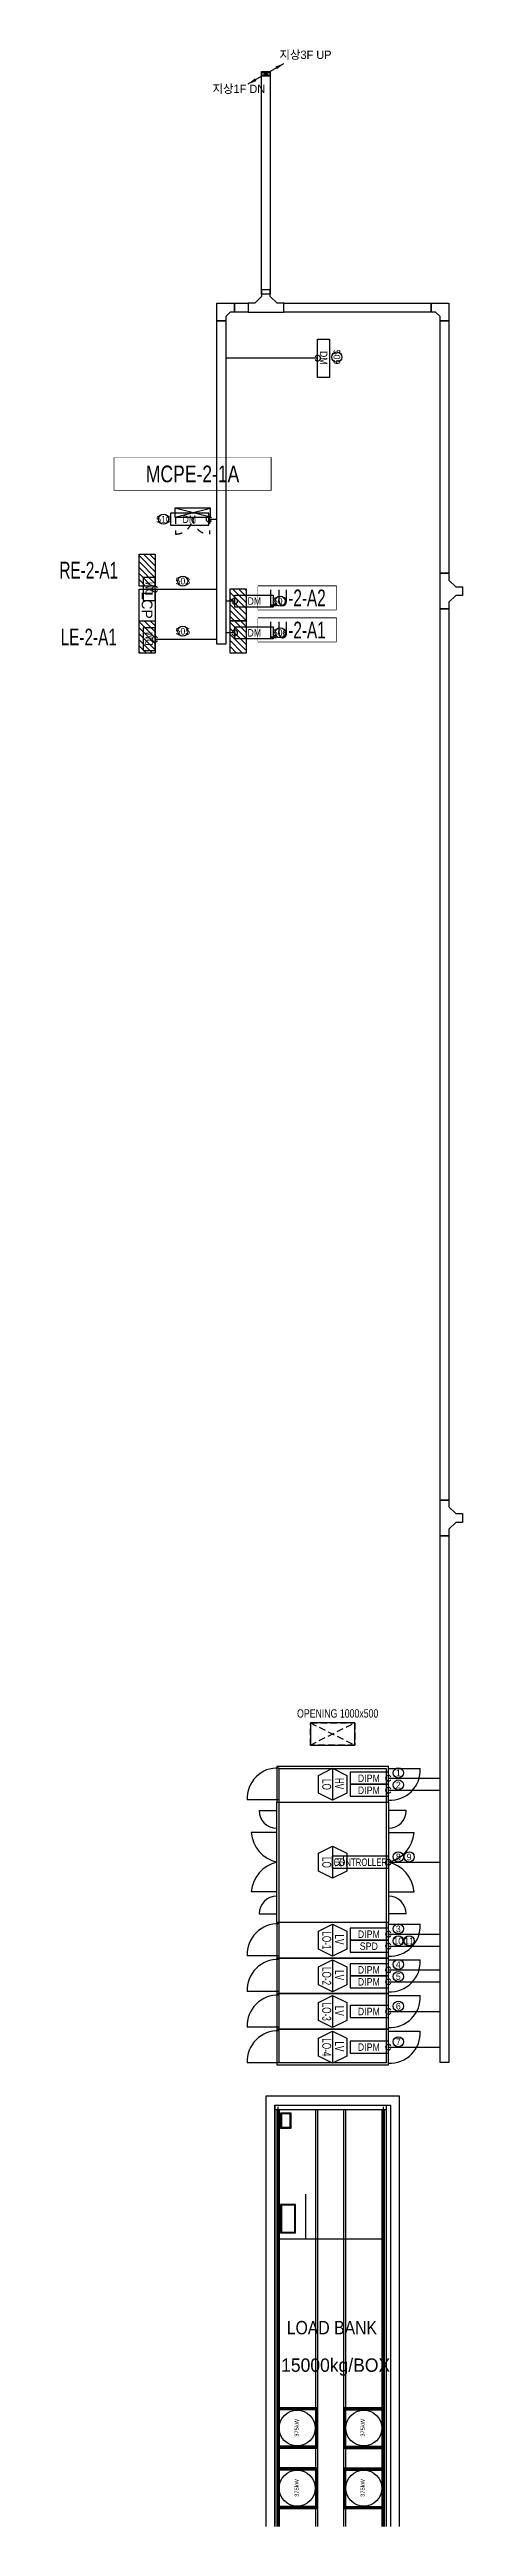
# Model space of a CAD drawing. Header units: millimetres. Extents: x 89450 to 753248, y -530175 to 1209785.
# Drawn here: x 265145 to 274398, y -170650 to -115055 of the extents above; entities that cross this region are included whole.
import ezdxf
from ezdxf.enums import TextEntityAlignment as Align

# ---------------------------------------------------------------- set-up
doc = ezdxf.new("R2010")
doc.units = ezdxf.units.MM
doc.header["$LTSCALE"] = 150
for name, pattern in [('CONTINOUS', [0]), ('D1', [3, 1, -1, 1]), ('H1', [1.5, 1, -0.5]), ('PHANTOM', [2.5, 1.25, -0.25, 0.25, -0.25, 0.25, -0.25])]:
    doc.linetypes.add(name, pattern=pattern)
for name, color, linetype in [('------00 Switch Gear', 3, 'Continuous'), ('------00 Switch Gear_Number', 1, 'Continuous'), ('------01 Distribution Panel', 3, 'Continuous'), ('------01 Distribution Panel_UPS_Emgency', 232, 'Continuous'), ('------01 Motor Control Panel or Center', 4, 'Continuous'), ('------02 Etc Panel', 3, 'Continuous'), ('-----29 Indicator', 1, 'Continuous'), ('-----99 EPMS CABLE DUCT', 4, 'Continuous'), ('-----99 EPMS CONDUIT', 4, 'Continuous'), ('-----99 EPMS DEVICE', 3, 'Continuous'), ('A-ETC-전기', 253, 'H1')]:
    doc.layers.add(name, color=color, linetype=linetype)
doc.styles.add('ELEC', font='')
doc.styles.get('ELEC').set_extended_font_data('Dotum')

msp = doc.modelspace()

# ---------------------------------------------------------------- texts
at = {"layer": '------00 Switch Gear_Number', "color": 0, "style": 'ELEC', "width": 0.7}
for s, p in [('LO', (271357, -153996, 0)), ('HV', (271641, -153975, 0)), ('LO', (271357, -155746, 0)), ('TR', (271641, -155725, 0)), ('LO-1', (271357, -157496, 0)), ('LV', (271641, -157475, 0)), ('LO-2', (271357, -158296, 0)), ('LV', (271641, -158275, 0)), ('LO-3', (271357, -159096, 0)), ('LV', (271641, -159075, 0)), ('LO-4', (271357, -159896, 0)), ('LV', (271641, -159875, 0))]:
    msp.add_text(s, height=200, rotation=270, dxfattribs=at).set_placement(p, align=Align.MIDDLE_CENTER)
at = {"layer": '-----29 Indicator', "style": 'ELEC'}
msp.add_text('509', height=150, rotation=270, dxfattribs=at).set_placement((271584, -121957), align=Align.MIDDLE_CENTER)
for s, p in [('510', (267698, -125597)), ('503', (268132, -126986)), ('505', (268132, -128111)), ('2', (272962, -154007)), ('1', (272962, -153737)), ('8', (272962, -155622, 0)), ('9', (273204, -155622, 0)), ('3', (272962, -157237)), ('10', (272962, -157507)), ('11', (273204, -157507)), ('4', (272962, -158037)), ('5', (272962, -158307)), ('6', (272962, -158972)), ('7', (272962, -159772))]:
    msp.add_text(s, height=150, dxfattribs=at).set_placement(p, align=Align.MIDDLE_CENTER)
at = {"layer": '-----99 EPMS CABLE DUCT', "style": 'ELEC'}
for s, p in [('지상3F UP', (270298, -115266)), ('지상1F DN', (268797, -116031))]:
    msp.add_text(s, height=187.7, dxfattribs=at).set_placement(p)
at = {"layer": '-----99 EPMS DEVICE', "color": 2, "style": 'ELEC', "width": 0.9}
for rotation, p in [(270, (271288, -121974)), (90, (267375, -127155)), (90, (267375, -128279))]:
    msp.add_text('DM', height=168, rotation=rotation, dxfattribs=at).set_placement(p, align=Align.MIDDLE)
msp.add_text('DM', height=168, dxfattribs=at).set_placement((268277, -125597), align=Align.MIDDLE)
at = {"layer": '-----99 EPMS DEVICE', "style": 'ELEC', "width": 0.9}
for s, p in [('DIPM', (272301, -153856, 0)), ('DIPM', (272301, -154126, 0)), ('DIPM', (272301, -157356, 0)), ('SPD', (272301, -157626, 0)), ('DIPM', (272301, -158156, 0)), ('DIPM', (272301, -158426, 0)), ('DIPM', (272301, -159091, 0)), ('DIPM', (272301, -159891, 0))]:
    msp.add_text(s, height=168, dxfattribs=at).set_placement(p, align=Align.MIDDLE)
at = {"layer": '-----99 EPMS DEVICE', "style": 'ELEC', "width": 0.8}
msp.add_text('CONTROLLER', height=168, dxfattribs=at).set_placement((272110, -155741), align=Align.MIDDLE_CENTER)
at = {"color": 161, "style": 'ELEC', "width": 0.9}
msp.add_text('LOAD BANK', height=300, dxfattribs=at).set_placement((271473, -166187, 0), align=Align.MIDDLE)
msp.add_text('LOAD BANK', height=300, dxfattribs=at).set_placement((271473, -166187, 0), align=Align.MIDDLE)
at = {"color": 161, "style": 'ELEC'}
msp.add_text('15000kg/BOX', height=300, dxfattribs=at).set_placement((271557, -167066), align=Align.MIDDLE)
msp.add_text('15000kg/BOX', height=300, dxfattribs=at).set_placement((271557, -167066), align=Align.MIDDLE)
for p in [(270683, -168436), (270683, -168436), (272162, -168436), (272162, -168436), (270683, -169786), (270683, -169786), (272162, -169786), (272162, -169786)]:
    msp.add_text('375kW', height=92.4, rotation=90, dxfattribs=at).set_placement(p, align=Align.MIDDLE_CENTER)

# ---------------------------------------------------------------- blocks, each defined once
blk = doc.blocks.new('A02')
h = blk.add_hatch()
h.set_pattern_fill('ANSI31', color=161, scale=25, style=0)
h.set_pattern_definition([(45, (-2000, -19200), (-56.1266, 56.1266), [])])
h.paths.add_polyline_path([(-300, 300), (-300, 0), (300, 0), (300, 300)])
at = {"color": 161}
blk.add_lwpolyline([(300, 0), (-300, 0), (-300, 300), (300, 300)], close=True, dxfattribs=at)
blk = doc.blocks.new('MCP_EQUIPMENT-2')
at = {"color": 161}
for p, q in [((200, 400), (0, -400)), ((200, -400), (0, 400))]:
    blk.add_line(p, q, dxfattribs=at)
at = {"color": 161, "linetype": 'D1'}
for p, q in [((200, 380), (580, 380)), ((200, -380), (580, -380))]:
    blk.add_line(p, q, dxfattribs=at)
at = {"color": 161}
blk.add_lwpolyline([(200, 400), (0, 400), (0, -400), (200, -400)], close=True, dxfattribs=at)
at = {"color": 161, "linetype": 'D1'}
for centre, start, end in [((200, 380), 270, 0), ((200, -380), 0, 90)]:
    blk.add_arc(centre, 380, start, end, dxfattribs=at)
blk = doc.blocks.new('A$C831ba098')
for points in [[(358, 500), (1358, 0)], [(358, 0), (1358, 500)]]:
    blk.add_lwpolyline(points)
blk.add_lwpolyline([(358, 500), (1358, 500), (1358, 0), (358, 0)], close=True)
at = {"style": 'ELEC', "width": 0.8}
blk.add_text('OPENING 1000x500', height=187.5, dxfattribs=at).set_placement((971, 710, 0), align=Align.MIDDLE_CENTER)
blk = doc.blocks.new('zw$32E')
for p, q in [((100, 0), (0, 0)), ((0, 0), (0, -400)), ((100, -75), (100, 0)), ((175, -150), (100, -75)), ((100, -325), (175, -250)), ((250, -150), (175, -150)), ((175, -250), (250, -250)), ((250, -250), (250, -150)), ((0, -400), (100, -400)), ((100, -400), (100, -325))]:
    blk.add_line(p, q)
blk = doc.blocks.new('A07')
at = {"color": 8}
blk.add_lwpolyline([(-300, 0), (-300, 300), (300, 300), (300, 0)], close=True, dxfattribs=at)
at = {"color": 8, "style": 'ELEC'}
blk.add_text('LCP', height=200, rotation=360, dxfattribs=at).set_placement((0, 150), align=Align.MIDDLE)

# ---------------------------------------------------------------- linework, layer by layer
at = {"layer": '------00 Switch Gear', "color": 161}
for p, q in [((269840, -154580), (270240, -154580)), ((273140, -154580), (272740, -154580)), ((269840, -156903), (270240, -156903)), ((273140, -156903), (272740, -156903))]:
    msp.add_line(p, q, dxfattribs=at)
at = {"layer": '------00 Switch Gear', "color": 161, "elevation": 0}
for points in [[(270240, -153591), (270240, -154391), (272740, -154391), (272740, -153591)], [(272690, -153641), (272690, -160241), (270290, -160241), (270290, -153641)], [(272740, -154391), (272740, -157091), (270240, -157091), (270240, -154391)], [(270240, -157091), (270240, -157891), (272740, -157891), (272740, -157091)], [(270240, -157891), (270240, -158691), (272740, -158691), (272740, -157891)], [(270240, -158691), (270240, -159491), (272740, -159491), (272740, -158691)], [(270240, -159491), (270240, -160291), (272740, -160291), (272740, -159491)]]:
    msp.add_lwpolyline(points, close=True, dxfattribs=at)
at = {"layer": '------00 Switch Gear', "elevation": 0}
for points in [[(271490, -153631), (271490, -154351), (271170, -154192), (271170, -153791), (271490, -153631), (271810, -153791), (271810, -154192), (271490, -154351)], [(271490, -155381), (271490, -156101), (271170, -155942), (271170, -155541), (271490, -155381), (271810, -155541), (271810, -155942), (271490, -156101)], [(271490, -157131), (271490, -157851), (271170, -157692), (271170, -157291), (271490, -157131), (271810, -157291), (271810, -157692), (271490, -157851)], [(271490, -157931), (271490, -158651), (271170, -158492), (271170, -158091), (271490, -157931), (271810, -158091), (271810, -158492), (271490, -158651)], [(271490, -158731), (271490, -159451), (271170, -159292), (271170, -158891), (271490, -158731), (271810, -158891), (271810, -159292), (271490, -159451)], [(271490, -159531), (271490, -160251), (271170, -160092), (271170, -159691), (271490, -159531), (271810, -159691), (271810, -160092), (271490, -160251)]]:
    msp.add_lwpolyline(points, dxfattribs=at)
at = {"layer": '------00 Switch Gear', "color": 161, "elevation": 0}
for points in [[(272740, -153634), (273455, -153634)], [(270290, -154341), (269575, -154341)], [(270240, -155077), (269664, -155077)], [(272740, -155077), (273316, -155077)], [(270240, -156406), (269664, -156406)], [(272740, -156406), (273316, -156406)], [(272740, -157134), (273455, -157134)], [(270290, -157841), (269575, -157841)], [(272740, -157934), (273455, -157934)], [(270290, -158641), (269575, -158641)], [(272740, -158734), (273455, -158734)], [(270290, -159441), (269575, -159441)], [(270290, -159441), (269575, -159441)], [(272740, -159534), (273455, -159534)], [(270290, -160241), (269575, -160241)]]:
    msp.add_lwpolyline(points, dxfattribs=at)
at = {"layer": '------00 Switch Gear', "color": 161}
for centre, radius, start, end in [((270253, -154305), 679, 86.919, 183.081), ((272777, -153670), 679, 266.919, 3.081), ((270406, -155016), 744, 184.6892, 257.142), ((270240, -154580), 400, 180, 270), ((272740, -154580), 400, 270, 0), ((272575, -155016), 744, 282.858, 355.3108), ((270406, -156467), 744, 102.858, 175.3108), ((272575, -156467), 744, 4.6892, 77.142), ((270240, -156903), 400, 90, 180), ((272740, -156903), 400, 0, 90), ((270253, -157805), 679, 86.919, 183.081), ((272777, -157170), 679, 266.919, 3.081), ((270253, -158605), 679, 86.919, 183.081), ((272777, -157970), 679, 266.919, 3.081), ((270253, -159405), 679, 86.919, 183.081), ((272777, -158770), 679, 266.919, 3.081), ((270253, -160205), 679, 86.919, 183.081), ((272777, -159570), 679, 266.919, 3.081)]:
    msp.add_arc(centre, radius, start, end, dxfattribs=at)
at = {"layer": '------01 Distribution Panel_UPS_Emgency', "color": 1, "elevation": 0}
msp.add_lwpolyline([(269818, -128345), (271573, -128345), (271573, -127820), (269818, -127820)], close=True, dxfattribs=at)
at = {"layer": '------01 Motor Control Panel or Center', "linetype": 'CONTINOUS', "elevation": 0}
msp.add_lwpolyline([(270102, -124210), (270102, -124950), (266598, -124950), (266598, -124210)], close=True, dxfattribs=at)
at = {"layer": '------02 Etc Panel'}
for p, q in [((267510, -127165), (268892, -127165)), ((267510, -128290), (268892, -128290))]:
    msp.add_line(p, q, dxfattribs=at)
at = {"layer": '-----29 Indicator'}
for centre in [(271584, -121957), (267698, -125597), (268132, -126986), (268132, -128111), (272962, -153737), (272962, -154007), (272962, -155622, 0), (273204, -155622, 0), (272962, -157237), (272962, -157507), (273204, -157507), (272962, -158037), (272962, -158307), (272962, -158972), (272962, -159772)]:
    msp.add_circle(centre, 114, dxfattribs=at)
at = {"layer": '-----99 EPMS CABLE DUCT'}
for p, q in [((269993, -115600), (269587, -115834)), ((269903, -115560), (270083, -115640)), ((269903, -115640), (270083, -115560)), ((269993, -115600), (270399, -115366))]:
    msp.add_line(p, q, dxfattribs=at)
at = {"layer": '-----99 EPMS CABLE DUCT', "elevation": 0}
for points in [[(269893, -115550), (270093, -115550), (270093, -120547), (269893, -120547)], [(269292, -120747), (269593, -120747), (269593, -120947), (269292, -120947)], [(270393, -120747), (273698, -120747), (273698, -120947), (270393, -120947)], [(273898, -121147), (274098, -121147), (274098, -126811), (273898, -126811)], [(273898, -127611), (274098, -127611), (274098, -147616), (273898, -147616)], [(273898, -148416), (274098, -148416), (274098, -160233), (273898, -160233)]]:
    msp.add_lwpolyline(points, close=True, dxfattribs=at)
at = {"layer": '-----99 EPMS CABLE DUCT'}
for points in [[(269893, -115550), (270093, -115550), (270093, -115650), (269893, -115650)], [(269903, -115560), (270083, -115560), (270083, -115640), (269903, -115640)]]:
    msp.add_lwpolyline(points, close=True, dxfattribs=at)
for points in [[(270399, -115366, 0, 70, 0), (270223, -115467, 40, 40, 0)], [(269587, -115834, 0, 70, 0), (269763, -115733, 40, 40, 0)]]:
    msp.add_lwpolyline(points, format="xyseb", dxfattribs=at)
at = {"layer": '-----99 EPMS CABLE DUCT', "elevation": 0}
for points in [[(269092, -121147), (268892, -121147), (268892, -120747), (269292, -120747), (269292, -120947), (269192, -120947), (269092, -121047), (269092, -121147)], [(273698, -120947), (273698, -120747), (274098, -120747), (274098, -121147), (273898, -121147), (273898, -121047), (273798, -120947), (273698, -120947)], [(271154, -121983), (269092, -121983)]]:
    msp.add_lwpolyline(points, dxfattribs=at)
at = {"layer": '-----99 EPMS CABLE DUCT'}
msp.add_circle((269993, -115600), 10, dxfattribs=at)
at = {"layer": '-----99 EPMS CONDUIT'}
for p, q in [((268717, -125597), (268892, -125597)), ((272740, -153857), (273898, -153857, 0)), ((272740, -154126), (273898, -154126, 0)), ((272740, -155741), (273898, -155741, 0)), ((272740, -157357), (273898, -157357, 0)), ((272740, -157626), (273898, -157626, 0)), ((272740, -158157), (273898, -158157, 0)), ((272740, -158426), (273898, -158426, 0)), ((272740, -159091), (273898, -159091, 0)), ((272740, -159891), (273898, -159891, 0))]:
    msp.add_line(p, q, dxfattribs=at)
for points in [[(269294, -127435, 0), (269092, -127435, 0)], [(269294, -128147, 0), (269092, -128147, 0)]]:
    msp.add_polyline3d(points, dxfattribs=at)
for centre, start, end in [((271154, -121983), 210, 150), ((268717, -125597), 30, 330), ((267510, -127165), 30, 330), ((269294, -127435), 210, 150), ((267510, -128290), 30, 330), ((269294, -128147), 210, 150), ((272740, -153857), 30, 330), ((272740, -154126), 30, 330), ((272740, -155741), 30, 330), ((272740, -157357), 30, 330), ((272740, -157626), 30, 330), ((272740, -158157), 30, 330), ((272740, -158426), 30, 330), ((272740, -159091), 30, 330), ((272740, -159891), 30, 330)]:
    msp.add_arc(centre, 63.8, start, end, dxfattribs=at)
at = {"layer": '-----99 EPMS DEVICE', "color": 2, "elevation": 0}
for points in [[(271154, -122413), (271154, -121553), (271423, -121553), (271423, -122413)], [(268717, -125462), (267857, -125462), (267857, -125732), (268717, -125732)], [(267240, -126908), (267240, -127422), (267510, -127422), (267510, -126908)], [(267240, -128033), (267240, -128547), (267510, -128547), (267510, -128033)]]:
    msp.add_lwpolyline(points, close=True, dxfattribs=at)
at = {"layer": '-----99 EPMS DEVICE', "elevation": 0}
for points in [[(272740, -153722), (271880, -153722), (271880, -153991), (272740, -153991)], [(272740, -153991), (271880, -153991), (271880, -154261), (272740, -154261)], [(272740, -155607), (271480, -155607), (271480, -155876), (272740, -155876)], [(272740, -157222), (271880, -157222), (271880, -157491), (272740, -157491)], [(272740, -157491), (271880, -157491), (271880, -157761), (272740, -157761)], [(272740, -158022), (271880, -158022), (271880, -158291), (272740, -158291)], [(272740, -158291), (271880, -158291), (271880, -158561), (272740, -158561)], [(272740, -158957), (271880, -158957), (271880, -159226), (272740, -159226)], [(272740, -159757), (271880, -159757), (271880, -160026), (272740, -160026)]]:
    msp.add_lwpolyline(points, close=True, dxfattribs=at)
at = {"color": 161}
for p, q in [((270190, -161191), (270190, -170650)), ((270190, -161191), (270190, -162191)), ((270190, -161191), (270190, -170650)), ((270190, -161191), (270190, -162191)), ((270193, -161191), (272690, -161191)), ((270193, -161191), (270193, -170650)), ((270193, -161191), (272690, -161191)), ((270193, -161191), (272690, -161191)), ((270193, -161191), (270193, -170650)), ((270193, -161191), (272690, -161191)), ((270193, -161195), (272690, -161195)), ((270193, -161195), (272690, -161195)), ((270193, -161195), (272690, -161195)), ((270193, -161195), (272690, -161195)), ((272690, -161191), (272690, -170650)), ((272690, -161191), (272790, -161191)), ((272690, -161191), (272790, -161191)), ((272690, -161191), (272690, -170650)), ((272690, -161191), (272790, -161191)), ((272690, -161191), (272790, -161191)), ((272693, -161191), (272693, -170650)), ((272693, -161191), (272693, -170650)), ((272787, -161191), (272787, -170650)), ((272787, -161191), (272787, -170650)), ((272790, -161191), (272790, -170650)), ((272790, -161191), (272790, -170650)), ((270193, -161288), (272690, -161288)), ((270193, -161288), (272690, -161288)), ((270193, -161288), (272690, -161288)), ((270193, -161288), (272690, -161288)), ((270193, -161291), (272690, -161291)), ((270193, -161291), (272690, -161291)), ((270193, -161291), (272690, -161291)), ((270193, -161291), (272690, -161291)), ((270238, -161291), (270238, -170650)), ((270238, -161291), (270238, -170650)), ((270263, -161230), (270263, -170650)), ((270263, -161230), (270263, -170650)), ((270283, -161291), (270283, -170650)), ((270283, -161291), (270283, -170650)), ((270288, -161291), (270288, -170650)), ((270288, -161291), (270288, -170650)), ((271103, -161291), (271103, -170650)), ((271103, -161291), (271103, -170650)), ((271153, -161291), (271153, -170650)), ((271153, -161291), (271153, -170650)), ((271730, -161291), (271730, -170650)), ((271730, -161291), (271730, -170650)), ((271780, -161291), (271780, -170650)), ((271780, -161291), (271780, -170650)), ((272595, -161291), (272595, -170650)), ((272595, -161291), (272595, -170650)), ((272600, -161291), (272600, -170650)), ((272600, -161291), (272600, -170650)), ((272620, -161230), (272620, -170650)), ((272620, -161230), (272620, -170650)), ((272645, -161291), (272645, -170650)), ((272645, -161291), (272645, -170650)), ((270254, -168009), (270272, -168009)), ((270254, -168009), (270272, -168009)), ((270254, -168224), (270272, -168224)), ((270254, -168224), (270272, -168224)), ((270254, -168441), (270272, -168441)), ((270254, -168441), (270272, -168441)), ((270263, -168018), (270263, -168000)), ((270263, -168018), (270263, -168000)), ((270263, -168233), (270263, -168215)), ((270263, -168233), (270263, -168215)), ((270263, -168450), (270263, -168432)), ((270263, -168450), (270263, -168432)), ((271103, -167984), (270288, -167984)), ((271103, -167984), (270288, -167984)), ((271103, -168029), (270288, -168029)), ((271103, -168029), (270288, -168029)), ((271103, -168034), (270288, -168034)), ((271103, -168034), (270288, -168034)), ((270469, -168009), (270487, -168009)), ((270469, -168009), (270487, -168009)), ((270478, -168018), (270478, -168000)), ((270478, -168018), (270478, -168000)), ((270687, -168009), (270705, -168009)), ((270687, -168009), (270705, -168009)), ((270696, -168018), (270696, -168000)), ((270696, -168018), (270696, -168000)), ((270904, -168009), (270922, -168009)), ((270904, -168009), (270922, -168009)), ((270913, -168018), (270913, -168000)), ((270913, -168018), (270913, -168000)), ((271119, -168009), (271137, -168009)), ((271119, -168009), (271137, -168009)), ((271119, -168224), (271137, -168224)), ((271119, -168224), (271137, -168224)), ((271119, -168441), (271137, -168441)), ((271119, -168441), (271137, -168441)), ((271128, -168018), (271128, -168000)), ((271128, -168018), (271128, -168000)), ((271128, -168233), (271128, -168215)), ((271128, -168233), (271128, -168215)), ((271128, -168450), (271128, -168432)), ((271128, -168450), (271128, -168432)), ((271746, -168009), (271764, -168009)), ((271746, -168009), (271764, -168009)), ((271746, -168224), (271764, -168224)), ((271746, -168224), (271764, -168224)), ((271746, -168441), (271764, -168441)), ((271746, -168441), (271764, -168441)), ((271755, -168018), (271755, -168000)), ((271755, -168018), (271755, -168000)), ((271755, -168233), (271755, -168215)), ((271755, -168233), (271755, -168215)), ((271755, -168450), (271755, -168432)), ((271755, -168450), (271755, -168432)), ((271780, -167984), (272595, -167984)), ((271780, -167984), (272595, -167984)), ((271780, -168029), (272595, -168029)), ((271780, -168029), (272595, -168029)), ((271780, -168034), (272595, -168034)), ((271780, -168034), (272595, -168034)), ((271961, -168009), (271979, -168009)), ((271961, -168009), (271979, -168009)), ((271970, -168018), (271970, -168000)), ((271970, -168018), (271970, -168000)), ((272179, -168009), (272197, -168009)), ((272179, -168009), (272197, -168009)), ((272188, -168018), (272188, -168000)), ((272188, -168018), (272188, -168000)), ((272396, -168009), (272414, -168009)), ((272396, -168009), (272414, -168009)), ((272405, -168018), (272405, -168000)), ((272405, -168018), (272405, -168000)), ((272611, -168009), (272629, -168009)), ((272611, -168009), (272629, -168009)), ((272611, -168224), (272629, -168224)), ((272611, -168224), (272629, -168224)), ((272611, -168441), (272629, -168441)), ((272611, -168441), (272629, -168441)), ((272620, -168018), (272620, -168000)), ((272620, -168018), (272620, -168000)), ((272620, -168233), (272620, -168215)), ((272620, -168233), (272620, -168215)), ((272620, -168450), (272620, -168432)), ((272620, -168450), (272620, -168432)), ((270254, -168659), (270272, -168659)), ((270254, -168659), (270272, -168659)), ((270254, -168874), (270272, -168874)), ((270254, -168874), (270272, -168874)), ((270263, -168668), (270263, -168650)), ((270263, -168668), (270263, -168650)), ((270263, -168883), (270263, -168865)), ((270263, -168883), (270263, -168865)), ((271103, -168849), (270288, -168849)), ((271103, -168849), (270288, -168849)), ((271103, -168854), (270288, -168854)), ((271103, -168854), (270288, -168854)), ((271103, -168899), (270288, -168899)), ((271103, -168899), (270288, -168899)), ((270469, -168874), (270487, -168874)), ((270469, -168874), (270487, -168874)), ((270478, -168883), (270478, -168865)), ((270478, -168883), (270478, -168865)), ((270687, -168874), (270705, -168874)), ((270687, -168874), (270705, -168874)), ((270696, -168883), (270696, -168865)), ((270696, -168883), (270696, -168865)), ((270904, -168874), (270922, -168874)), ((270904, -168874), (270922, -168874)), ((270913, -168883), (270913, -168865)), ((270913, -168883), (270913, -168865)), ((271119, -168659), (271137, -168659)), ((271119, -168659), (271137, -168659)), ((271119, -168874), (271137, -168874)), ((271119, -168874), (271137, -168874)), ((271128, -168668), (271128, -168650)), ((271128, -168668), (271128, -168650)), ((271128, -168883), (271128, -168865)), ((271128, -168883), (271128, -168865)), ((271746, -168659), (271764, -168659)), ((271746, -168659), (271764, -168659)), ((271746, -168874), (271764, -168874)), ((271746, -168874), (271764, -168874)), ((271755, -168668), (271755, -168650)), ((271755, -168668), (271755, -168650)), ((271755, -168883), (271755, -168865)), ((271755, -168883), (271755, -168865)), ((271780, -168849), (272595, -168849)), ((271780, -168849), (272595, -168849)), ((271780, -168854), (272595, -168854)), ((271780, -168854), (272595, -168854)), ((271780, -168899), (272595, -168899)), ((271780, -168899), (272595, -168899)), ((271961, -168874), (271979, -168874)), ((271961, -168874), (271979, -168874)), ((271970, -168883), (271970, -168865)), ((271970, -168883), (271970, -168865)), ((272179, -168874), (272197, -168874)), ((272179, -168874), (272197, -168874)), ((272188, -168883), (272188, -168865)), ((272188, -168883), (272188, -168865)), ((272396, -168874), (272414, -168874)), ((272396, -168874), (272414, -168874)), ((272405, -168883), (272405, -168865)), ((272405, -168883), (272405, -168865)), ((272611, -168659), (272629, -168659)), ((272611, -168659), (272629, -168659)), ((272611, -168874), (272629, -168874)), ((272611, -168874), (272629, -168874)), ((272620, -168668), (272620, -168650)), ((272620, -168668), (272620, -168650)), ((272620, -168883), (272620, -168865)), ((272620, -168883), (272620, -168865)), ((270254, -169359), (270272, -169359)), ((270254, -169359), (270272, -169359)), ((270263, -169368), (270263, -169350)), ((270263, -169368), (270263, -169350)), ((270263, -169583), (270263, -169565)), ((270263, -169583), (270263, -169565)), ((271103, -169334), (270288, -169334)), ((271103, -169334), (270288, -169334)), ((271103, -169379), (270288, -169379)), ((271103, -169379), (270288, -169379)), ((271103, -169384), (270288, -169384)), ((271103, -169384), (270288, -169384)), ((270469, -169359), (270487, -169359)), ((270469, -169359), (270487, -169359)), ((270478, -169368), (270478, -169350)), ((270478, -169368), (270478, -169350)), ((270687, -169359), (270705, -169359)), ((270687, -169359), (270705, -169359)), ((270696, -169368), (270696, -169350)), ((270696, -169368), (270696, -169350)), ((270904, -169359), (270922, -169359)), ((270904, -169359), (270922, -169359)), ((270913, -169368), (270913, -169350)), ((270913, -169368), (270913, -169350)), ((271119, -169359), (271137, -169359)), ((271119, -169359), (271137, -169359)), ((271128, -169368), (271128, -169350)), ((271128, -169368), (271128, -169350)), ((271128, -169583), (271128, -169565)), ((271128, -169583), (271128, -169565)), ((271746, -169359), (271764, -169359)), ((271746, -169359), (271764, -169359)), ((271755, -169368), (271755, -169350)), ((271755, -169368), (271755, -169350)), ((271755, -169583), (271755, -169565)), ((271755, -169583), (271755, -169565)), ((271780, -169334), (272595, -169334)), ((271780, -169334), (272595, -169334)), ((271780, -169379), (272595, -169379)), ((271780, -169379), (272595, -169379)), ((271780, -169384), (272595, -169384)), ((271780, -169384), (272595, -169384)), ((271961, -169359), (271979, -169359)), ((271961, -169359), (271979, -169359)), ((271970, -169368), (271970, -169350)), ((271970, -169368), (271970, -169350)), ((272179, -169359), (272197, -169359)), ((272179, -169359), (272197, -169359)), ((272188, -169368), (272188, -169350)), ((272188, -169368), (272188, -169350)), ((272396, -169359), (272414, -169359)), ((272396, -169359), (272414, -169359)), ((272405, -169368), (272405, -169350)), ((272405, -169368), (272405, -169350)), ((272611, -169359), (272629, -169359)), ((272611, -169359), (272629, -169359)), ((272620, -169368), (272620, -169350)), ((272620, -169368), (272620, -169350)), ((272620, -169583), (272620, -169565)), ((272620, -169583), (272620, -169565)), ((270254, -169574), (270272, -169574)), ((270254, -169574), (270272, -169574)), ((270254, -169791), (270272, -169791)), ((270254, -169791), (270272, -169791)), ((270254, -170009), (270272, -170009)), ((270254, -170009), (270272, -170009)), ((270263, -169800), (270263, -169782)), ((270263, -169800), (270263, -169782)), ((270263, -170018), (270263, -170000)), ((270263, -170018), (270263, -170000)), ((271119, -169574), (271137, -169574)), ((271119, -169574), (271137, -169574)), ((271119, -169791), (271137, -169791)), ((271119, -169791), (271137, -169791)), ((271119, -170009), (271137, -170009)), ((271119, -170009), (271137, -170009)), ((271128, -169800), (271128, -169782)), ((271128, -169800), (271128, -169782)), ((271128, -170018), (271128, -170000)), ((271128, -170018), (271128, -170000)), ((271746, -169574), (271764, -169574)), ((271746, -169574), (271764, -169574)), ((271746, -169791), (271764, -169791)), ((271746, -169791), (271764, -169791)), ((271746, -170009), (271764, -170009)), ((271746, -170009), (271764, -170009)), ((271755, -169800), (271755, -169782)), ((271755, -169800), (271755, -169782)), ((271755, -170018), (271755, -170000)), ((271755, -170018), (271755, -170000)), ((272611, -169574), (272629, -169574)), ((272611, -169574), (272629, -169574)), ((272611, -169791), (272629, -169791)), ((272611, -169791), (272629, -169791)), ((272611, -170009), (272629, -170009)), ((272611, -170009), (272629, -170009)), ((272620, -169800), (272620, -169782)), ((272620, -169800), (272620, -169782)), ((272620, -170018), (272620, -170000)), ((272620, -170018), (272620, -170000)), ((270254, -170224), (270272, -170224)), ((270254, -170224), (270272, -170224)), ((270263, -170233), (270263, -170215)), ((270263, -170233), (270263, -170215)), ((271103, -170199), (270288, -170199)), ((271103, -170199), (270288, -170199)), ((271103, -170204), (270288, -170204)), ((271103, -170204), (270288, -170204)), ((271103, -170249), (270288, -170249)), ((271103, -170249), (270288, -170249)), ((270469, -170224), (270487, -170224)), ((270469, -170224), (270487, -170224)), ((270478, -170233), (270478, -170215)), ((270478, -170233), (270478, -170215)), ((270687, -170224), (270705, -170224)), ((270687, -170224), (270705, -170224)), ((270696, -170233), (270696, -170215)), ((270696, -170233), (270696, -170215)), ((270904, -170224), (270922, -170224)), ((270904, -170224), (270922, -170224)), ((270913, -170233), (270913, -170215)), ((270913, -170233), (270913, -170215)), ((271119, -170224), (271137, -170224)), ((271119, -170224), (271137, -170224)), ((271128, -170233), (271128, -170215)), ((271128, -170233), (271128, -170215)), ((271746, -170224), (271764, -170224)), ((271746, -170224), (271764, -170224)), ((271755, -170233), (271755, -170215)), ((271755, -170233), (271755, -170215)), ((271780, -170199), (272595, -170199)), ((271780, -170199), (272595, -170199)), ((271780, -170204), (272595, -170204)), ((271780, -170204), (272595, -170204)), ((271780, -170249), (272595, -170249)), ((271780, -170249), (272595, -170249)), ((271961, -170224), (271979, -170224)), ((271961, -170224), (271979, -170224)), ((271970, -170233), (271970, -170215)), ((271970, -170233), (271970, -170215)), ((272179, -170224), (272197, -170224)), ((272179, -170224), (272197, -170224)), ((272188, -170233), (272188, -170215)), ((272188, -170233), (272188, -170215)), ((272396, -170224), (272414, -170224)), ((272396, -170224), (272414, -170224)), ((272405, -170233), (272405, -170215)), ((272405, -170233), (272405, -170215)), ((272611, -170224), (272629, -170224)), ((272611, -170224), (272629, -170224)), ((272620, -170233), (272620, -170215)), ((272620, -170233), (272620, -170215))]:
    msp.add_line(p, q, dxfattribs=at)
at = {"color": 161, "ltscale": 10}
for p, q in [((270888, -164191), (270888, -163191)), ((270888, -164191), (270888, -163191)), ((270288, -164191), (270888, -164191)), ((270288, -164191), (270888, -164191)), ((270888, -164191), (272595, -164191)), ((270888, -164191), (272595, -164191))]:
    msp.add_line(p, q, dxfattribs=at)
at = {"elevation": 0}
msp.add_lwpolyline([(270990, -153111), (271990, -153111), (271990, -152611), (270990, -152611)], close=True, dxfattribs=at)
at = {"color": 161, "elevation": 0}
for points in [[(270990, -153111), (271990, -153111), (271990, -152611), (270990, -152611)], [(270320, -161371), (270320, -161711), (270560, -161711), (270560, -161371)], [(270320, -161371), (270320, -161711), (270560, -161711), (270560, -161371)], [(270340, -161391), (270340, -161691), (270540, -161691), (270540, -161391)], [(270340, -161391), (270340, -161691), (270540, -161691), (270540, -161391)], [(270320, -163421), (270320, -164061), (270660, -164061), (270660, -163421)], [(270320, -163421), (270320, -164061), (270660, -164061), (270660, -163421)], [(270340, -163441), (270340, -164041), (270640, -164041), (270640, -163441)], [(270340, -163441), (270340, -164041), (270640, -164041), (270640, -163441)]]:
    msp.add_lwpolyline(points, close=True, dxfattribs=at)
msp.add_lwpolyline([(272990, -170650), (272990, -160991), (269990, -160991), (269990, -170650)], dxfattribs=at)
msp.add_lwpolyline([(272990, -170650), (272990, -160991), (269990, -160991), (269990, -170650)], dxfattribs=at)
at = {"color": 161, "linetype": 'PHANTOM', "ltscale": 5, "elevation": 0}
for points in [[(270243, -168894), (271148, -168894), (271148, -167989), (270243, -167989), (270243, -168894)], [(270243, -168894), (271148, -168894), (271148, -167989), (270243, -167989), (270243, -168894)], [(271735, -168894), (272640, -168894), (272640, -167989), (271735, -167989), (271735, -168894)], [(271735, -168894), (272640, -168894), (272640, -167989), (271735, -167989), (271735, -168894)], [(270243, -170244), (271148, -170244), (271148, -169339), (270243, -169339), (270243, -170244)], [(270243, -170244), (271148, -170244), (271148, -169339), (270243, -169339), (270243, -170244)], [(271735, -170244), (272640, -170244), (272640, -169339), (271735, -169339), (271735, -170244)], [(271735, -170244), (272640, -170244), (272640, -169339), (271735, -169339), (271735, -170244)]]:
    msp.add_lwpolyline(points, dxfattribs=at)
for points in [[(270263, -168874), (271128, -168874), (271128, -168009), (270263, -168009)], [(270263, -168874), (271128, -168874), (271128, -168009), (270263, -168009)], [(271755, -168874), (272620, -168874), (272620, -168009), (271755, -168009)], [(271755, -168874), (272620, -168874), (272620, -168009), (271755, -168009)], [(270263, -170224), (271128, -170224), (271128, -169359), (270263, -169359)], [(270263, -170224), (271128, -170224), (271128, -169359), (270263, -169359)], [(271755, -170224), (272620, -170224), (272620, -169359), (271755, -169359)], [(271755, -170224), (272620, -170224), (272620, -169359), (271755, -169359)]]:
    msp.add_lwpolyline(points, close=True, dxfattribs=at)
at = {"color": 161}
for centre, radius in [((270263, -168009), 7.5), ((270263, -168009), 7.5), ((270263, -168224), 7.5), ((270263, -168224), 7.5), ((270263, -168441), 7.5), ((270263, -168441), 7.5), ((270696, -168441), 403), ((270696, -168441), 403), ((270478, -168009), 7.5), ((270478, -168009), 7.5), ((270696, -168009), 7.5), ((270696, -168009), 7.5), ((270913, -168009), 7.5), ((270913, -168009), 7.5), ((271128, -168009), 7.5), ((271128, -168009), 7.5), ((271128, -168224), 7.5), ((271128, -168224), 7.5), ((271128, -168441), 7.5), ((271128, -168441), 7.5), ((271755, -168009), 7.5), ((271755, -168009), 7.5), ((271755, -168224), 7.5), ((271755, -168224), 7.5), ((271755, -168441), 7.5), ((271755, -168441), 7.5), ((272188, -168441), 403), ((272188, -168441), 403), ((272188, -168441), 403), ((272188, -168441), 403), ((271970, -168009), 7.5), ((271970, -168009), 7.5), ((272188, -168009), 7.5), ((272188, -168009), 7.5), ((272405, -168009), 7.5), ((272405, -168009), 7.5), ((272620, -168009), 7.5), ((272620, -168009), 7.5), ((272620, -168224), 7.5), ((272620, -168224), 7.5), ((272620, -168441), 7.5), ((272620, -168441), 7.5), ((270263, -168659), 7.5), ((270263, -168659), 7.5), ((270263, -168874), 7.5), ((270263, -168874), 7.5), ((270478, -168874), 7.5), ((270478, -168874), 7.5), ((270696, -168874), 7.5), ((270696, -168874), 7.5), ((270913, -168874), 7.5), ((270913, -168874), 7.5), ((271128, -168659), 7.5), ((271128, -168659), 7.5), ((271128, -168874), 7.5), ((271128, -168874), 7.5), ((271755, -168659), 7.5), ((271755, -168659), 7.5), ((271755, -168874), 7.5), ((271755, -168874), 7.5), ((271970, -168874), 7.5), ((271970, -168874), 7.5), ((272188, -168874), 7.5), ((272188, -168874), 7.5), ((272405, -168874), 7.5), ((272405, -168874), 7.5), ((272620, -168659), 7.5), ((272620, -168659), 7.5), ((272620, -168874), 7.5), ((272620, -168874), 7.5), ((270263, -169359), 7.5), ((270263, -169359), 7.5), ((270696, -169791), 403), ((270696, -169791), 403), ((270478, -169359), 7.5), ((270478, -169359), 7.5), ((270696, -169359), 7.5), ((270696, -169359), 7.5), ((270913, -169359), 7.5), ((270913, -169359), 7.5), ((271128, -169359), 7.5), ((271128, -169359), 7.5), ((271755, -169359), 7.5), ((271755, -169359), 7.5), ((272188, -169791), 403), ((272188, -169791), 403), ((272188, -169791), 403), ((272188, -169791), 403), ((271970, -169359), 7.5), ((271970, -169359), 7.5), ((272188, -169359), 7.5), ((272188, -169359), 7.5), ((272405, -169359), 7.5), ((272405, -169359), 7.5), ((272620, -169359), 7.5), ((272620, -169359), 7.5), ((270263, -169574), 7.5), ((270263, -169574), 7.5), ((270263, -169791), 7.5), ((270263, -169791), 7.5), ((270263, -170009), 7.5), ((270263, -170009), 7.5), ((271128, -169574), 7.5), ((271128, -169574), 7.5), ((271128, -169791), 7.5), ((271128, -169791), 7.5), ((271128, -170009), 7.5), ((271128, -170009), 7.5), ((271755, -169574), 7.5), ((271755, -169574), 7.5), ((271755, -169791), 7.5), ((271755, -169791), 7.5), ((271755, -170009), 7.5), ((271755, -170009), 7.5), ((272620, -169574), 7.5), ((272620, -169574), 7.5), ((272620, -169791), 7.5), ((272620, -169791), 7.5), ((272620, -170009), 7.5), ((272620, -170009), 7.5), ((270263, -170224), 7.5), ((270263, -170224), 7.5), ((270478, -170224), 7.5), ((270478, -170224), 7.5), ((270696, -170224), 7.5), ((270696, -170224), 7.5), ((270913, -170224), 7.5), ((270913, -170224), 7.5), ((271128, -170224), 7.5), ((271128, -170224), 7.5), ((271755, -170224), 7.5), ((271755, -170224), 7.5), ((271970, -170224), 7.5), ((271970, -170224), 7.5), ((272188, -170224), 7.5), ((272188, -170224), 7.5), ((272405, -170224), 7.5), ((272405, -170224), 7.5), ((272620, -170224), 7.5), ((272620, -170224), 7.5)]:
    msp.add_circle(centre, radius, dxfattribs=at)

# ---------------------------------------------------------------- block references
at = {"layer": '------01 Distribution Panel', "xscale": 1.2, "yscale": 1.2, "zscale": 1.2, "rotation": 270}
for p in [(267150, -126740), (267150, -128240)]:
    msp.add_blockref('A02', p, dxfattribs=at)
at = {"layer": '------01 Distribution Panel_UPS_Emgency', "xscale": 1.2, "yscale": 1.2, "zscale": 1.2, "rotation": 270}
msp.add_blockref('A02', (269190, -128240), dxfattribs=at)
at = {"layer": '------01 Motor Control Panel or Center', "rotation": 270}
msp.add_blockref('MCP_EQUIPMENT-2', (268350, -125350), dxfattribs=at)
at = {"layer": '-----99 EPMS CABLE DUCT', "yscale": 2, "zscale": 2}
for p, xscale, rotation in [((269593, -120947), 2, 89.99999999999993), ((273898, -127611), -2, 180), ((273898, -148416), -2, 180)]:
    msp.add_blockref('zw$32E', p, dxfattribs=dict(at, xscale=xscale, rotation=rotation))
at = {"layer": 'A-ETC-전기'}
msp.add_blockref('A$C831ba098', (270632, -153111), dxfattribs=at)
at = {"layer": 'A-ETC-전기', "color": 161}
msp.add_blockref('A$C831ba098', (270632, -153111), dxfattribs=at)

msp.set_redraw_order([(e.dxf.handle, doc.entitydb.next_handle()) for e in msp.query("TEXT MTEXT ATTDEF DIMENSION ARC_DIMENSION")])  # texts and dimensions are drawn at this point

# ---------------------------------------------------------------- next in the draw order: wipeouts: each hides what was drawn before it
at = {"color": 1}
for points, layer in [([(265145, -127003), (266900, -127003), (266900, -126478), (265145, -126478)], '------01 Distribution Panel'), ([(265145, -128503), (266900, -128503), (266900, -127978), (265145, -127978)], '------01 Distribution Panel'), ([(269818, -128345), (271573, -128345), (271573, -127820), (269818, -127820)], '------01 Distribution Panel_UPS_Emgency'), ([(266598, -124210), (270102, -124210), (270102, -124950), (266598, -124950)], '------01 Motor Control Panel or Center')]:
    msp.add_wipeout(points, dxfattribs=at).dxf.layer = layer

# ---------------------------------------------------------------- next in the draw order: linework, layer by layer
at = {"layer": '------01 Distribution Panel_UPS_Emgency', "color": 1, "elevation": 0}
msp.add_lwpolyline([(269818, -127625), (271573, -127625), (271573, -127100), (269818, -127100)], close=True, dxfattribs=at)
at = {"layer": '-----29 Indicator'}
msp.add_circle((270313, -128147), 114, dxfattribs=at)
at = {"layer": '-----99 EPMS CABLE DUCT', "elevation": 0}
msp.add_lwpolyline([(268892, -121147), (269092, -121147), (269092, -128402), (268892, -128402)], close=True, dxfattribs=at)
at = {"layer": '-----99 EPMS DEVICE', "color": 2, "elevation": 0}
msp.add_lwpolyline([(269294, -128012), (270154, -128012), (270154, -128282), (269294, -128282)], close=True, dxfattribs=at)

# ---------------------------------------------------------------- next in the draw order: block references
at = {"layer": '------01 Distribution Panel', "xscale": 1.2, "yscale": 1.2, "zscale": 1.2, "rotation": 270}
msp.add_blockref('A02', (267150, -128240), dxfattribs=at)
at = {"layer": '------01 Distribution Panel_UPS_Emgency', "xscale": 1.2, "yscale": 1.2, "zscale": 1.2, "rotation": 270}
msp.add_blockref('A02', (269190, -127520), dxfattribs=at)
at = {"layer": '------02 Etc Panel', "color": 8, "xscale": 1.2, "yscale": 1.2, "zscale": 1.2, "rotation": 270}
msp.add_blockref('A07', (267150, -127525), dxfattribs=at)

# ---------------------------------------------------------------- next in the draw order: texts
at = {"layer": '------01 Distribution Panel', "style": 'ELEC', "width": 0.7}
for s, p in [('RE-2-A1', (266023, -126740)), ('LE-2-A1', (266023, -128240))]:
    msp.add_text(s, height=375, dxfattribs=at).set_placement(p, align=Align.MIDDLE_CENTER)
at = {"layer": '------01 Motor Control Panel or Center', "linetype": 'CONTINOUS', "style": 'ELEC', "width": 0.8}
msp.add_text('MCPE-2-1A', height=375, dxfattribs=at).set_placement((268350, -124580), align=Align.MIDDLE)
at = {"layer": '-----29 Indicator', "style": 'ELEC'}
msp.add_text('506', height=150, dxfattribs=at).set_placement((270313, -128147), align=Align.MIDDLE_CENTER)
at = {"layer": '-----99 EPMS DEVICE', "color": 2, "style": 'ELEC', "width": 0.9}
msp.add_text('DM', height=168, dxfattribs=at).set_placement((269734, -128147), align=Align.MIDDLE)

# ---------------------------------------------------------------- next in the draw order: wipeouts: each hides what was drawn before it
at = {"color": 1}
msp.add_wipeout([(269818, -127625), (271573, -127625), (271573, -127100), (269818, -127100)], dxfattribs=at).dxf.layer = '------01 Distribution Panel_UPS_Emgency'

# ---------------------------------------------------------------- next in the draw order: linework, layer by layer
at = {"layer": '-----29 Indicator'}
msp.add_circle((270313, -127435), 114, dxfattribs=at)
at = {"layer": '-----99 EPMS DEVICE', "color": 2, "elevation": 0}
msp.add_lwpolyline([(269294, -127300), (270154, -127300), (270154, -127569), (269294, -127569)], close=True, dxfattribs=at)

# ---------------------------------------------------------------- next in the draw order: texts
at = {"layer": '------01 Distribution Panel_UPS_Emgency', "style": 'ELEC', "width": 0.7}
for s, p in [('LU-2-A2', (270695, -127363)), ('LU-2-A1', (270695, -128083))]:
    msp.add_text(s, height=375, dxfattribs=at).set_placement(p, align=Align.MIDDLE_CENTER)
at = {"layer": '-----29 Indicator', "style": 'ELEC'}
msp.add_text('507', height=150, dxfattribs=at).set_placement((270313, -127435), align=Align.MIDDLE_CENTER)
at = {"layer": '-----99 EPMS DEVICE', "color": 2, "style": 'ELEC', "width": 0.9}
msp.add_text('DM', height=168, dxfattribs=at).set_placement((269734, -127434), align=Align.MIDDLE)

doc.saveas('drawing.dxf')
